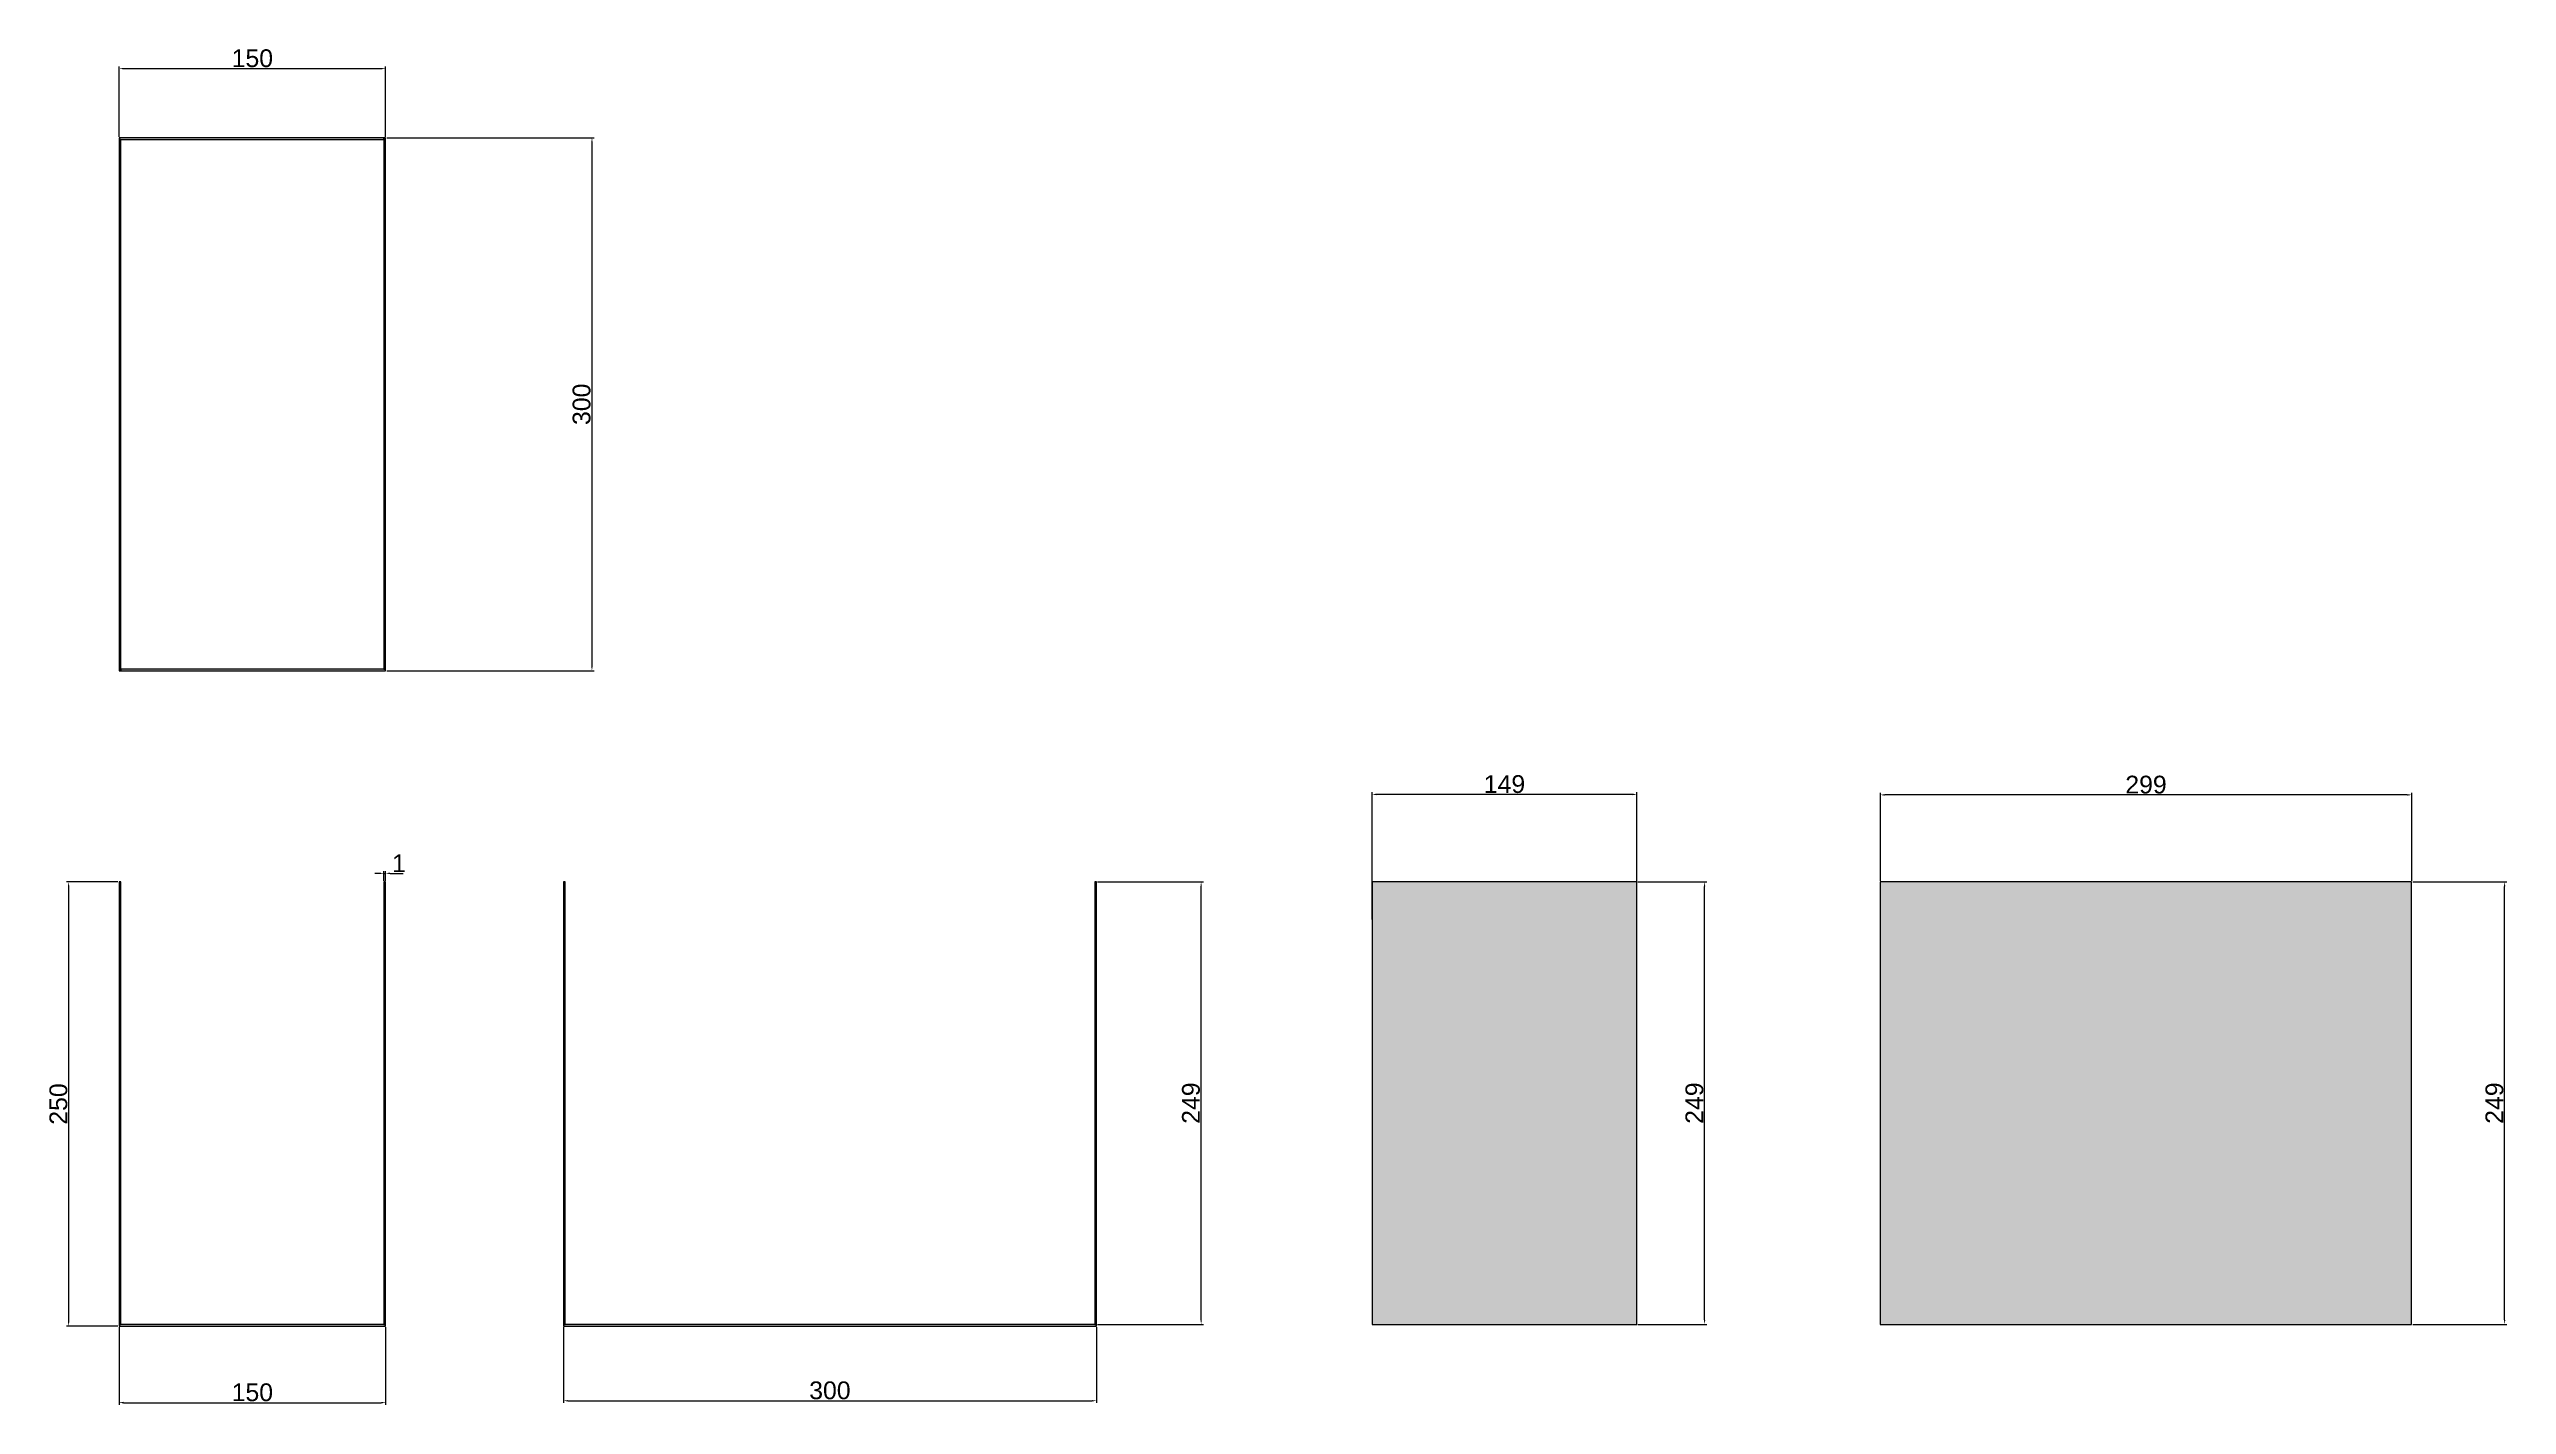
# Model space of a CAD drawing. Header units: millimetres. Extents: x -39 to 1344, y -44 to 719.
import ezdxf

# ---------------------------------------------------------------- set-up
doc = ezdxf.new("R2010")
doc.units = ezdxf.units.MM
doc.styles.get("Standard").update_dxf_attribs({"font": 'arial.ttf'})
doc.dimstyles.new('ISO-25', dxfattribs={"dimtxt": 2.5, "dimasz": 2.5, "dimexe": 1.25, "dimexo": 0.625, "dimtad": 1, "dimtxsty": 'Standard', "dimcen": 2.5, "dimadec": 0, "dimazin": 0, "dimtfac": 1, "dimtmove": 0, "dimatfit": 3, "dimfxl": 1, "dimarcsym": 0})

# ---------------------------------------------------------------- blocks, each defined once
blk = doc.blocks.new('*D8')
at = {"color": 0, "lineweight": -2, "transparency": 16777216}
for p, q in [((0, -0.6), (0, -44.3)), ((150, -0.6), (150, -44.3)), ((2.5, -43.1), (147.5, -43.1))]:
    blk.add_line(p, q, dxfattribs=at)
at = {"color": 0, "transparency": 16777216}
for points in [[(2.5, -42.6), (2.5, -43.5), (0, -43.1)], [(147.5, -42.6), (147.5, -43.5), (150, -43.1)]]:
    blk.add_solid(points, dxfattribs=at)
at = {"layer": 'Defpoints', "color": 0, "transparency": 16777216}
for p in [(0, 0), (150, 0), (150, -43.1)]:
    blk.add_point(p, dxfattribs=at)
at = {"color": 0, "transparency": 16777216, "insert": (75, -37.3), "char_height": 2.5, "width": 5.28, "attachment_point": 5}
blk.add_mtext('{\\H4x;150}', dxfattribs=at)
blk = doc.blocks.new('*D9')
at = {"color": 0, "lineweight": -2, "transparency": 16777216}
for p, q in [((250, -0.6), (250, -43.2)), ((550, -0.6), (550, -43.2)), ((252.5, -42), (547.5, -42))]:
    blk.add_line(p, q, dxfattribs=at)
at = {"color": 0, "transparency": 16777216}
for points in [[(252.5, -41.6), (252.5, -42.4), (250, -42)], [(547.5, -41.6), (547.5, -42.4), (550, -42)]]:
    blk.add_solid(points, dxfattribs=at)
at = {"layer": 'Defpoints', "color": 0, "transparency": 16777216}
for p in [(250, 0), (550, 0), (550, -42)]:
    blk.add_point(p, dxfattribs=at)
at = {"color": 0, "transparency": 16777216, "insert": (400, -36.2), "char_height": 2.5, "attachment_point": 5}
blk.add_mtext('{\\H4x;300}', dxfattribs=at)
blk = doc.blocks.new('*D10')
at = {"color": 0, "lineweight": -2, "transparency": 16777216}
for p, q in [((550.6, 250), (610.2, 250)), ((608.9, 3.5), (608.9, 247.5)), ((550.6, 1), (610.2, 1))]:
    blk.add_line(p, q, dxfattribs=at)
at = {"color": 0, "transparency": 16777216}
for points in [[(608.5, 247.5), (609.3, 247.5), (608.9, 250)], [(608.5, 3.5), (609.3, 3.5), (608.9, 1)]]:
    blk.add_solid(points, dxfattribs=at)
at = {"layer": 'Defpoints', "color": 0, "transparency": 16777216}
for p in [(550, 250), (608.9, 250), (550, 1)]:
    blk.add_point(p, dxfattribs=at)
at = {"color": 0, "transparency": 16777216, "insert": (603.2, 125.5), "char_height": 2.5, "attachment_point": 5, "rotation": 90}
blk.add_mtext('{\\H4x;249}', dxfattribs=at)
blk = doc.blocks.new('*D11')
at = {"color": 0, "lineweight": -2, "transparency": 16777216}
for p, q in [((-0.6, 250), (-29.6, 250)), ((-28.4, 247.5), (-28.4, 2.5)), ((-0.6, 0), (-29.6, 0))]:
    blk.add_line(p, q, dxfattribs=at)
at = {"color": 0, "transparency": 16777216}
for points in [[(-28.8, 247.5), (-28, 247.5), (-28.4, 250)], [(-28.8, 2.5), (-28, 2.5), (-28.4, 0)]]:
    blk.add_solid(points, dxfattribs=at)
at = {"layer": 'Defpoints', "color": 0, "transparency": 16777216}
for p in [(0, 250), (0, 0), (-28.4, 0)]:
    blk.add_point(p, dxfattribs=at)
at = {"color": 0, "transparency": 16777216, "insert": (-34.1, 125), "char_height": 2.5, "attachment_point": 5, "rotation": 90}
blk.add_mtext('{\\H4x;250}', dxfattribs=at)
blk = doc.blocks.new('*D12')
at = {"color": 0, "lineweight": -2, "transparency": 16777216}
for p, q in [((146.5, 254.8), (144, 254.8)), ((149, 250.6), (149, 256.1)), ((149, 254.8), (150, 254.8)), ((150, 250.6), (150, 256.1)), ((152.5, 254.8), (159.9, 254.8))]:
    blk.add_line(p, q, dxfattribs=at)
at = {"color": 0, "transparency": 16777216}
for points in [[(146.5, 255.3), (146.5, 254.4), (149, 254.8)], [(152.5, 255.3), (152.5, 254.4), (150, 254.8)]]:
    blk.add_solid(points, dxfattribs=at)
at = {"layer": 'Defpoints', "color": 0, "transparency": 16777216}
for p in [(149, 250), (150, 254.8), (150, 250)]:
    blk.add_point(p, dxfattribs=at)
at = {"color": 0, "transparency": 16777216, "insert": (157.5, 260.5), "char_height": 2.5, "width": 0.921, "attachment_point": 5}
blk.add_mtext('{\\H4x;1}', dxfattribs=at)
blk = doc.blocks.new('*D16')
at = {"color": 0, "lineweight": -2, "transparency": 16777216}
for p, q in [((705.1, 228.9), (705.1, 300.5)), ((851.6, 299.2), (707.6, 299.2)), ((854.1, 228.9), (854.1, 300.5))]:
    blk.add_line(p, q, dxfattribs=at)
at = {"color": 0, "transparency": 16777216}
for points in [[(707.6, 299.7), (707.6, 298.8), (705.1, 299.2)], [(851.6, 299.7), (851.6, 298.8), (854.1, 299.2)]]:
    blk.add_solid(points, dxfattribs=at)
at = {"layer": 'Defpoints', "color": 0, "transparency": 16777216}
for p in [(705.1, 299.2), (705.1, 228.2), (854.1, 228.2)]:
    blk.add_point(p, dxfattribs=at)
at = {"color": 0, "transparency": 16777216, "insert": (779.6, 305), "char_height": 2.5, "attachment_point": 5}
blk.add_mtext('{\\H4x;149}', dxfattribs=at)
blk = doc.blocks.new('*D17')
at = {"color": 0, "lineweight": -2, "transparency": 16777216}
for p, q in [((854.7, 250), (893.5, 250)), ((892.2, 3.5), (892.2, 247.5)), ((854.7, 1), (893.5, 1))]:
    blk.add_line(p, q, dxfattribs=at)
at = {"color": 0, "transparency": 16777216}
for points in [[(891.8, 247.5), (892.6, 247.5), (892.2, 250)], [(891.8, 3.5), (892.6, 3.5), (892.2, 1)]]:
    blk.add_solid(points, dxfattribs=at)
at = {"layer": 'Defpoints', "color": 0, "transparency": 16777216}
for p in [(854.1, 250), (892.2, 250), (854.1, 1)]:
    blk.add_point(p, dxfattribs=at)
at = {"color": 0, "transparency": 16777216, "insert": (886.5, 125.5), "char_height": 2.5, "attachment_point": 5, "rotation": 90}
blk.add_mtext('{\\H4x;249}', dxfattribs=at)
blk = doc.blocks.new('*D18')
at = {"color": 0, "lineweight": -2, "transparency": 16777216}
for p, q in [((991.1, 250.6), (991.1, 300.2)), ((1287.6, 299), (993.6, 299)), ((1290.1, 250.6), (1290.1, 300.2))]:
    blk.add_line(p, q, dxfattribs=at)
at = {"color": 0, "transparency": 16777216}
for points in [[(993.6, 299.4), (993.6, 298.5), (991.1, 299)], [(1287.6, 299.4), (1287.6, 298.5), (1290.1, 299)]]:
    blk.add_solid(points, dxfattribs=at)
at = {"layer": 'Defpoints', "color": 0, "transparency": 16777216}
for p in [(991.1, 299), (991.1, 250), (1290.1, 250)]:
    blk.add_point(p, dxfattribs=at)
at = {"color": 0, "transparency": 16777216, "insert": (1140.6, 304.7), "char_height": 2.5, "attachment_point": 5}
blk.add_mtext('{\\H4x;299}', dxfattribs=at)
blk = doc.blocks.new('*D19')
at = {"color": 0, "lineweight": -2, "transparency": 16777216}
for p, q in [((1290.7, 250), (1343.6, 250)), ((1342.4, 3.5), (1342.4, 247.5)), ((1290.7, 1), (1343.6, 1))]:
    blk.add_line(p, q, dxfattribs=at)
at = {"color": 0, "transparency": 16777216}
for points in [[(1342, 247.5), (1342.8, 247.5), (1342.4, 250)], [(1342, 3.5), (1342.8, 3.5), (1342.4, 1)]]:
    blk.add_solid(points, dxfattribs=at)
at = {"layer": 'Defpoints', "color": 0, "transparency": 16777216}
for p in [(1290.1, 250), (1342.4, 250), (1290.1, 1)]:
    blk.add_point(p, dxfattribs=at)
at = {"color": 0, "transparency": 16777216, "insert": (1336.7, 125.5), "char_height": 2.5, "attachment_point": 5, "rotation": 90}
blk.add_mtext('{\\H4x;249}', dxfattribs=at)
blk = doc.blocks.new('*D20')
at = {"color": 0, "lineweight": -2, "transparency": 16777216}
for p, q in [((150.6, 668.8), (267.3, 668.8)), ((266.1, 666.3), (266.1, 371.3)), ((150.6, 368.8), (267.3, 368.8))]:
    blk.add_line(p, q, dxfattribs=at)
at = {"color": 0, "transparency": 16777216}
for points in [[(265.7, 666.3), (266.5, 666.3), (266.1, 668.8)], [(265.7, 371.3), (266.5, 371.3), (266.1, 368.8)]]:
    blk.add_solid(points, dxfattribs=at)
at = {"layer": 'Defpoints', "color": 0, "transparency": 16777216}
for p in [(150, 668.8), (150, 368.8), (266.1, 368.8)]:
    blk.add_point(p, dxfattribs=at)
at = {"color": 0, "transparency": 16777216, "insert": (260.3, 518.8), "char_height": 2.5, "attachment_point": 5, "rotation": 90}
blk.add_mtext('{\\H4x;300}', dxfattribs=at)
blk = doc.blocks.new('*D21')
at = {"color": 0, "lineweight": -2, "transparency": 16777216}
for p, q in [((0, 669.4), (0, 709)), ((2.5, 707.7), (147.5, 707.7)), ((150, 669.4), (150, 709))]:
    blk.add_line(p, q, dxfattribs=at)
at = {"color": 0, "transparency": 16777216}
for points in [[(2.5, 708.1), (2.5, 707.3), (0, 707.7)], [(147.5, 708.1), (147.5, 707.3), (150, 707.7)]]:
    blk.add_solid(points, dxfattribs=at)
at = {"layer": 'Defpoints', "color": 0, "transparency": 16777216}
for p in [(150, 707.7), (0, 668.8), (150, 668.8)]:
    blk.add_point(p, dxfattribs=at)
at = {"color": 0, "transparency": 16777216, "insert": (75, 713.5), "char_height": 2.5, "attachment_point": 5}
blk.add_mtext('{\\H4x;150}', dxfattribs=at)

msp = doc.modelspace()

# ---------------------------------------------------------------- hatches: boundary and pattern name
at = {"true_color": 0xcd2027}
h = msp.add_hatch(color=242, dxfattribs=at)
h.dxf.hatch_style = 1
h.paths.add_polyline_path([(149, 668.783), (0, 668.783), (0, 667.783), (149, 667.783)])
at = {"true_color": 0x139b48}
h = msp.add_hatch(color=114, dxfattribs=at)
h.dxf.hatch_style = 1
h.paths.add_polyline_path([(1, 667.783), (0, 667.783), (0, 368.783), (1, 368.783)])
h = msp.add_hatch(color=114, dxfattribs=at)
h.dxf.hatch_style = 1
h.paths.add_polyline_path([(150, 668.783), (149, 668.783), (149, 369.783), (150, 369.783)])
at = {"true_color": 0xcd2027}
h = msp.add_hatch(color=242, dxfattribs=at)
h.dxf.hatch_style = 1
h.paths.add_polyline_path([(150, 369.783), (1, 369.783), (1, 368.783), (150, 368.783)])
h = msp.add_hatch(color=242, dxfattribs=at)
h.dxf.hatch_style = 1
h.paths.add_polyline_path([(1, 250), (0, 250), (0, 1), (1, 1)])
h = msp.add_hatch(color=242, dxfattribs=at)
h.dxf.hatch_style = 1
h.paths.add_polyline_path([(150, 250), (149, 250), (149, 1), (150, 1)])
h = msp.add_hatch(color=242, dxfattribs=at)
h.dxf.hatch_style = 1
h.paths.add_polyline_path([(251, 250), (250, 250), (250, 1), (251, 1)])
h = msp.add_hatch(color=242, dxfattribs=at)
h.dxf.hatch_style = 1
h.paths.add_polyline_path([(550, 250), (549, 250), (549, 1), (550, 1)])
h = msp.add_hatch(color=242, dxfattribs=at)
h.dxf.hatch_style = 1
h.paths.add_polyline_path([(854.065, 250), (705.065, 250), (705.065, 1), (854.065, 1)])
at = {"true_color": 0x139b48}
h = msp.add_hatch(color=114, dxfattribs=at)
h.dxf.hatch_style = 1
h.paths.add_polyline_path([(1290.077, 250), (991.077, 250), (991.077, 1), (1290.077, 1)])
at = {"true_color": 0xcd2027}
h = msp.add_hatch(color=242, dxfattribs=at)
h.dxf.hatch_style = 1
h.paths.add_polyline_path([(150, 1), (0, 1), (0, 0), (150, 0)])
h = msp.add_hatch(color=242, dxfattribs=at)
h.dxf.hatch_style = 1
h.paths.add_polyline_path([(550, 1), (250, 1), (250, 0), (550, 0)])

# ---------------------------------------------------------------- linework, layer by layer
for points in [[(0, 368.783), (150, 368.783), (150, 668.783), (0, 668.783)], [(149, 668.783), (150, 668.783), (150, 668.783), (149, 668.783)]]:
    msp.add_lwpolyline(points, close=True)
at = {"color": 242, "true_color": 0xcd2027}
for points in [[(0, 667.783), (149, 667.783), (149, 668.783), (0, 668.783)], [(1, 368.783), (150, 368.783), (150, 369.783), (1, 369.783)], [(0, 1), (1, 1), (1, 250), (0, 250)], [(149, 1), (150, 1), (150, 250), (149, 250)], [(250, 1), (251, 1), (251, 250), (250, 250)], [(549, 1), (550, 1), (550, 250), (549, 250)], [(705.065, 1), (854.065, 1), (854.065, 250), (705.065, 250)], [(0, 0), (150, 0), (150, 1), (0, 1)], [(250, 0), (550, 0), (550, 1), (250, 1)]]:
    msp.add_lwpolyline(points, close=True, dxfattribs=at)
at = {"color": 114, "true_color": 0x139b48}
for points in [[(0, 368.783), (1, 368.783), (1, 667.783), (0, 667.783)], [(149, 369.783), (150, 369.783), (150, 668.783), (149, 668.783)], [(991.077, 1), (1290.077, 1), (1290.077, 250), (991.077, 250)]]:
    msp.add_lwpolyline(points, close=True, dxfattribs=at)

# ---------------------------------------------------------------- dimensions: what is measured, and where the dimension line sits
for base, p1, p2, text, picture, middle in [((150, 707.723), (0, 668.783), (150, 668.783), '{\\H4x;<>}', '*D21', (75, 713.453)), ((705.065, 299.247), (854.065, 228.243), (705.065, 228.243), '{\\H4x;<>}', '*D16', (779.565, 304.978)), ((991.077, 298.95), (1290.077, 250), (991.077, 250), '{\\H4x;<>}', '*D18', (1140.577, 304.681)), ((150, 254.841), (149, 250), (150, 250), '{\\H4x;<>}', '*D12', (157.467, 260.487)), ((150, -43.057), (0, 0), (150, 0), '{\\H4x;150}', '*D8', (75, -37.326)), ((550, -41.984), (250, 0), (550, 0), '{\\H4x;300}', '*D9', (400, -36.25))]:
    dim = msp.add_linear_dim(base=base, p1=p1, p2=p2, text=text, dimstyle='ISO-25')
    dim.commit()
    dim.dimension.update_dxf_attribs({"geometry": picture, "text_midpoint": middle})
for base, p1, p2, picture, middle in [((266.072, 368.783), (150, 668.783), (150, 368.783), '*D20', (260.338, 518.783)), ((-28.39, 0), (0, 250), (0, 0), '*D11', (-34.12, 125)), ((608.916, 250), (550, 1), (550, 250), '*D10', (603.185, 125.5)), ((892.213, 250), (854.065, 1), (854.065, 250), '*D17', (886.483, 125.5)), ((1342.399, 250), (1290.077, 1), (1290.077, 250), '*D19', (1336.668, 125.5))]:
    dim = msp.add_linear_dim(base=base, p1=p1, p2=p2, angle=90, text='{\\H4x;<>}', dimstyle='ISO-25')
    dim.commit()
    dim.dimension.update_dxf_attribs({"geometry": picture, "text_midpoint": middle})

doc.saveas('drawing.dxf')
